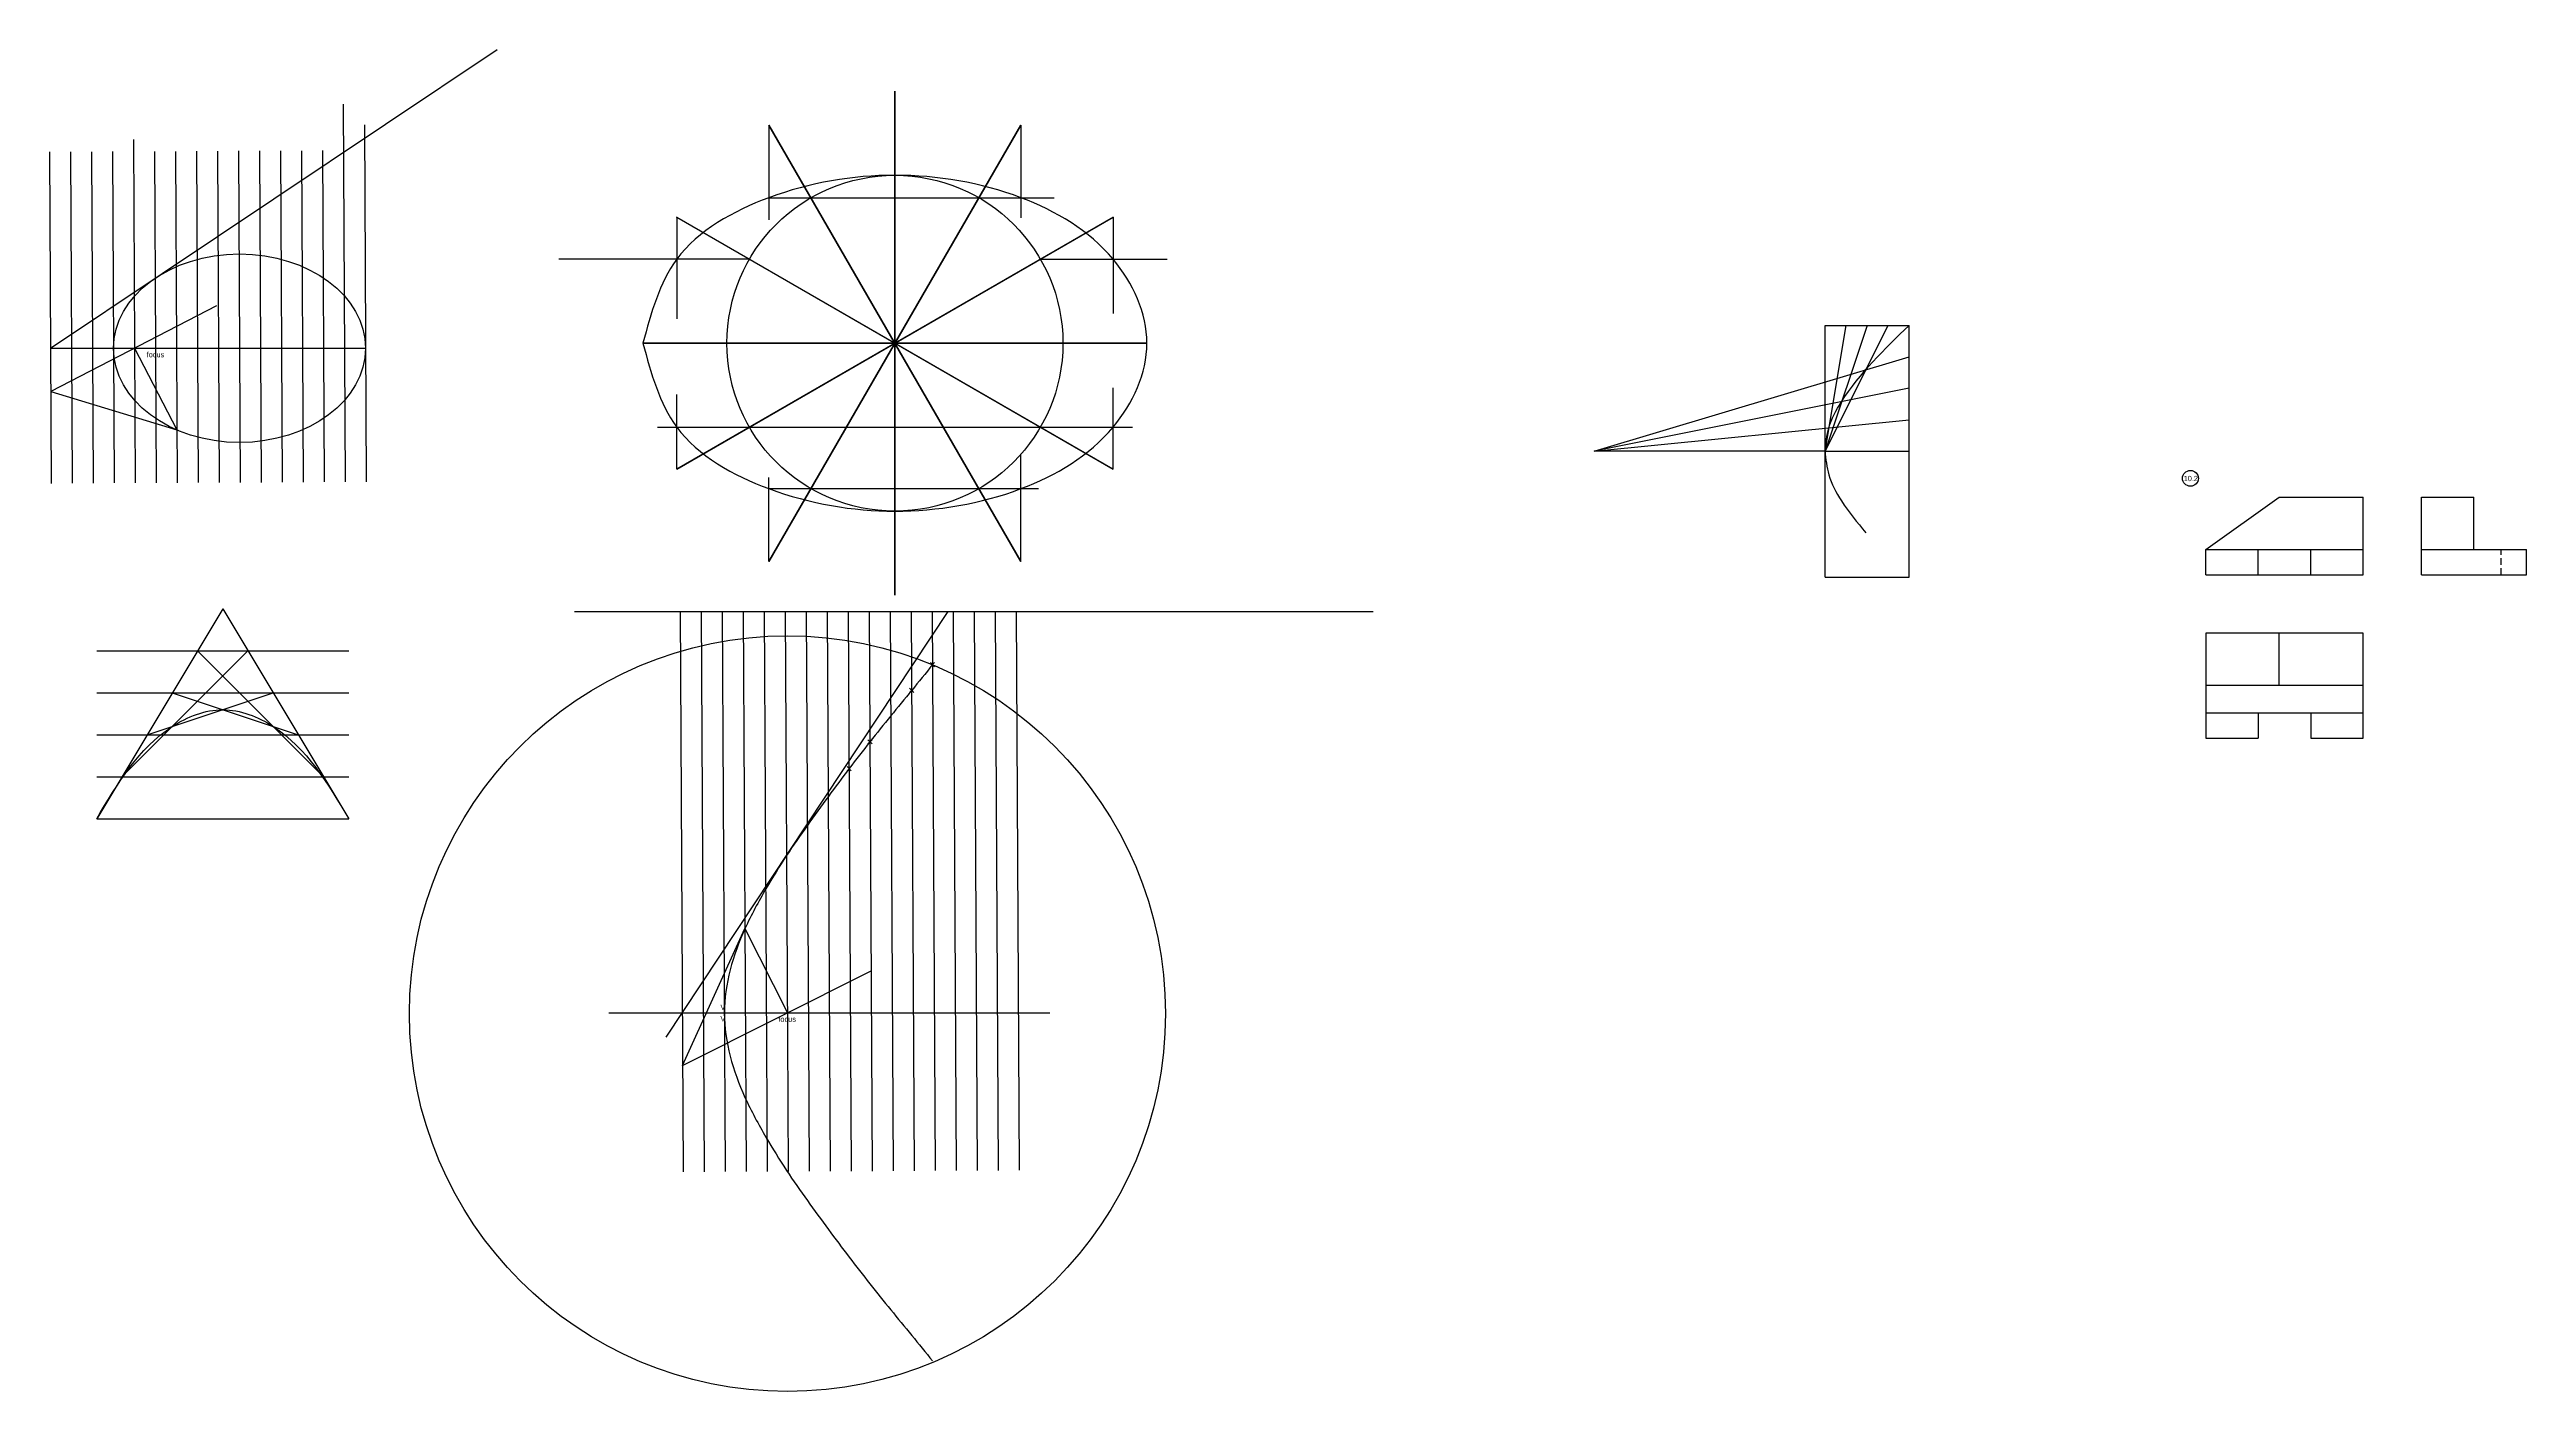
# Model space of a CAD drawing. Header units: millimetres. Extents: x -1 to 1178, y -498 to 141.
import ezdxf

# ---------------------------------------------------------------- set-up
doc = ezdxf.new("R2010")
doc.units = ezdxf.units.MM
doc.header["$PDMODE"] = 3
doc.linetypes.add('HIDDEN2', pattern=[4.7625, 3.175, -1.5875])
doc.styles.get("Standard").update_dxf_attribs({"font": 'arial.ttf'})

# ---------------------------------------------------------------- blocks, each defined once
blk = doc.blocks.new('*U1')
blk.add_line((0, 0), (240, 0))
blk = doc.blocks.new('*U2')
at = {"color": 0, "linetype": 'ByBlock', "lineweight": -2, "transparency": 16777216}
for p, rotation in [((401.4, -118.5), 89.99999999999999), ((401.4, 121.5), 269.9999999999998), ((341.4, -102.5), 59.99999999999997), ((461.4, -102.5), 119.9999999999999), ((461.4, 105.4), 239.9999999999999), ((341.4, 105.4), 299.9999999999998), ((297.5, -58.5), 29.99999999999999), ((505.3, -58.5), 150), ((505.3, 61.5), 209.9999999999999), ((297.5, 61.5), 329.9999999999999), ((521.4, 1.5), 180)]:
    blk.add_blockref('*U1', p, dxfattribs=dict(at, rotation=rotation))
blk.add_blockref('*U1', (281.4, 1.5), dxfattribs=at)

msp = doc.modelspace()

# ---------------------------------------------------------------- linework, layer by layer
for p, q in [((-0.7, -0.9), (212, 141.4)), ((138.7, 115.4), (139.6, -64.6)), ((38.8, 98.6), (39.6, -65.1)), ((148.8, 105.5), (149.6, -64.5)), ((341.4, 105.4), (341.4, 60.3)), ((461.4, 105.4), (461.4, 61.2)), ((-1.2, 92.6), (-0.4, -65.3)), ((8.8, 92.7), (9.6, -65.2)), ((18.8, 92.7), (19.6, -65.2)), ((28.8, 92.8), (29.6, -65.1)), ((48.8, 92.9), (49.3, -0.9)), ((58.8, 92.9), (59.3, -0.9)), ((68.8, 93), (69.6, -64.9)), ((78.8, 93), (79.6, -64.9)), ((88.8, 93.1), (89.6, -64.8)), ((98.8, 93.1), (99.6, -64.8)), ((108.8, 93.2), (109.6, -64.7)), ((118.8, 93.2), (119.6, -64.7)), ((128.8, 93.3), (129.6, -64.6)), ((297.5, 61.5), (297.5, 13.1)), ((341.4, 70.8), (477.3, 70.8)), ((505.3, 61.5), (505.3, 15.7)), ((332.1, 41.5), (241.3, 41.5)), ((470.7, 41.5), (531, 41.5)), ((78.3, 19.3), (-0.6, -21.5)), ((844.3, -110), (844.3, 10)), ((844.3, 10), (884.3, 10)), ((844.3, -50), (854.3, 10)), ((864.3, 10), (844.3, -50)), ((844.3, -50), (874.3, 10)), ((884.3, -110), (884.3, 10)), ((-0.7, -0.9), (149.3, -0.9)), ((39.3, -0.9), (59.5, -39.8)), ((49.3, -0.9), (49.6, -65)), ((59.3, -0.9), (59.6, -65)), ((734.3, -50), (884.3, -5)), ((-0.6, -21.5), (59.5, -39.8)), ((297.5, -58.5), (297.5, -22.9)), ((505.3, -58.5), (505.3, -19.7)), ((884.3, -20), (734.3, -50)), ((734.3, -50), (884.3, -35)), ((288.3, -38.5), (514.5, -38.5)), ((461.4, -102.5), (461.4, -51.4)), ((844.3, -50), (734.3, -50)), ((844.3, -50), (884.3, -50)), ((341.4, -102.5), (341.4, -62.5)), ((341.4, -67.8), (441.4, -67.8)), ((441.4, -67.8), (469.8, -67.8)), ((1025.6, -96.8), (1060.6, -71.8)), ((1060.6, -71.8), (1100.6, -71.8)), ((1100.6, -108.8), (1100.6, -71.8)), ((1128.3, -108.8), (1128.3, -71.8)), ((1128.3, -71.8), (1153.3, -71.8)), ((1153.3, -96.8), (1153.3, -71.8)), ((1025.6, -108.8), (1025.6, -96.8)), ((1025.6, -96.8), (1100.6, -96.8)), ((1050.6, -108.8), (1050.6, -96.8)), ((1075.6, -108.8), (1075.6, -96.8)), ((1128.3, -96.8), (1178.3, -96.8)), ((1178.3, -108.8), (1178.3, -96.8)), ((844.3, -110), (884.3, -110)), ((1025.6, -108.8), (1100.6, -108.8)), ((1128.3, -108.8), (1178.3, -108.8)), ((81.3, -125.1), (21.3, -225.1)), ((81.3, -125.1), (141.3, -225.1)), ((248.8, -126.3), (629.2, -126.3)), ((292.5, -329.2), (426.8, -126.3)), ((299.2, -126.3), (300.6, -393.3)), ((309.2, -126.3), (310.6, -393.3)), ((319.2, -126.3), (320.6, -393.2)), ((329.2, -126.3), (330.6, -393.2)), ((339.2, -126.3), (340.6, -393.1)), ((349.2, -126.3), (350.2, -328.9)), ((359.2, -126.3), (360.2, -328.9)), ((369.2, -126.3), (370.6, -393)), ((379.2, -126.3), (380.6, -392.9)), ((389.2, -126.3), (390.6, -392.9)), ((399.2, -126.3), (400.6, -392.8)), ((409.2, -126.3), (410.6, -392.8)), ((419.2, -126.3), (420.6, -392.7)), ((429.2, -126.3), (430.6, -392.7)), ((439.2, -126.3), (440.6, -392.6)), ((449.2, -126.3), (450.6, -392.6)), ((459.2, -126.2), (460.6, -392.5)), ((1100.6, -136.6), (1025.6, -136.6)), ((1025.6, -136.6), (1025.6, -186.6)), ((1060.6, -161.6), (1060.6, -136.6)), ((1100.6, -186.6), (1100.6, -136.6)), ((21.3, -145.1), (141.3, -145.1)), ((33.3, -205.1), (93.3, -145.1)), ((69.3, -145.1), (129.3, -205.1)), ((21.3, -165.1), (141.3, -165.1)), ((45.3, -185.1), (105.3, -165.1)), ((57.3, -165.1), (117.3, -185.1)), ((1100.6, -161.6), (1025.6, -161.6)), ((1025.6, -174.6), (1100.6, -174.6)), ((1050.6, -174.6), (1050.6, -186.6)), ((1075.6, -174.6), (1075.6, -186.6)), ((21.3, -185.1), (141.3, -185.1)), ((1025.6, -186.6), (1050.6, -186.6)), ((1075.6, -186.6), (1100.6, -186.6)), ((21.3, -205.1), (141.3, -205.1)), ((21.3, -225.1), (141.3, -225.1)), ((300.3, -342.6), (330, -277.4)), ((330, -277.4), (350.2, -317.6)), ((300.3, -342.6), (390.4, -297.4)), ((265.2, -317.6), (475.2, -317.6)), ((350.2, -328.9), (350.6, -393.1)), ((360.2, -328.9), (360.6, -393))]:
    msp.add_line(p, q)
at = {"linetype": 'HIDDEN2'}
msp.add_line((1166.3, -108.8), (1166.3, -96.8), dxfattribs=at)
for centre, radius in [((401.4, 1.5), 80), ((1018.3, -62.9), 3.77), ((350.2, -317.9), 180)]:
    msp.add_circle(centre, radius)
msp.add_ellipse((89.3, -0.9), major_axis=(-60, 0), ratio=0.748739)
for points in [[(281.4, 1.5), (297.5, 41.5), (341.4, 70.8), (401.4, 81.5), (461.4, 70.8), (505.3, 41.5), (521.4, 1.5), (505.3, -38.5), (461.4, -67.8), (401.4, -78.5), (341.4, -67.8), (297.5, -38.5), (281.4, 1.5)], [(844.3, -50), (846.1, -38.8), (852.1, -26.5), (884.3, 10)], [(844.3, -50), (846.1, -61.2), (852.1, -73.6), (863.7, -88.8)], [(419.3, -151.7), (409.4, -163.9), (389.5, -188.4), (379.6, -201.2), (369.7, -214.4), (359.7, -228.2), (349.8, -242.6), (340, -258.4), (330, -277.4), (320.2, -317.6), (330, -357.8), (340, -376.8), (349.8, -392.6), (359.7, -407), (369.7, -420.7), (379.6, -433.9), (389.5, -446.7), (409.4, -471.2), (419.3, -483.4)], [(21.3, -225.1), (57.3, -181.1), (81.3, -173.1), (105.3, -181.1), (141.3, -225.1)]]:
    msp.add_spline(points, degree=3)
for p in [(419.3, -151.7), (409.4, -163.9), (389.5, -188.4), (379.6, -201.2)]:
    msp.add_point(p)

# ---------------------------------------------------------------- block references
msp.add_blockref('*U2', (0, 0))

# ---------------------------------------------------------------- texts
for s, p in [('focus', (45.1, -5.2)), ('10.2', (1015.1, -64.2)), ('V', (318.3, -316.1)), ('V', (318.3, -321.6)), ('focus', (345.9, -321.8))]:
    msp.add_text(s, height=2.5).set_placement(p)

doc.saveas('drawing.dxf')
